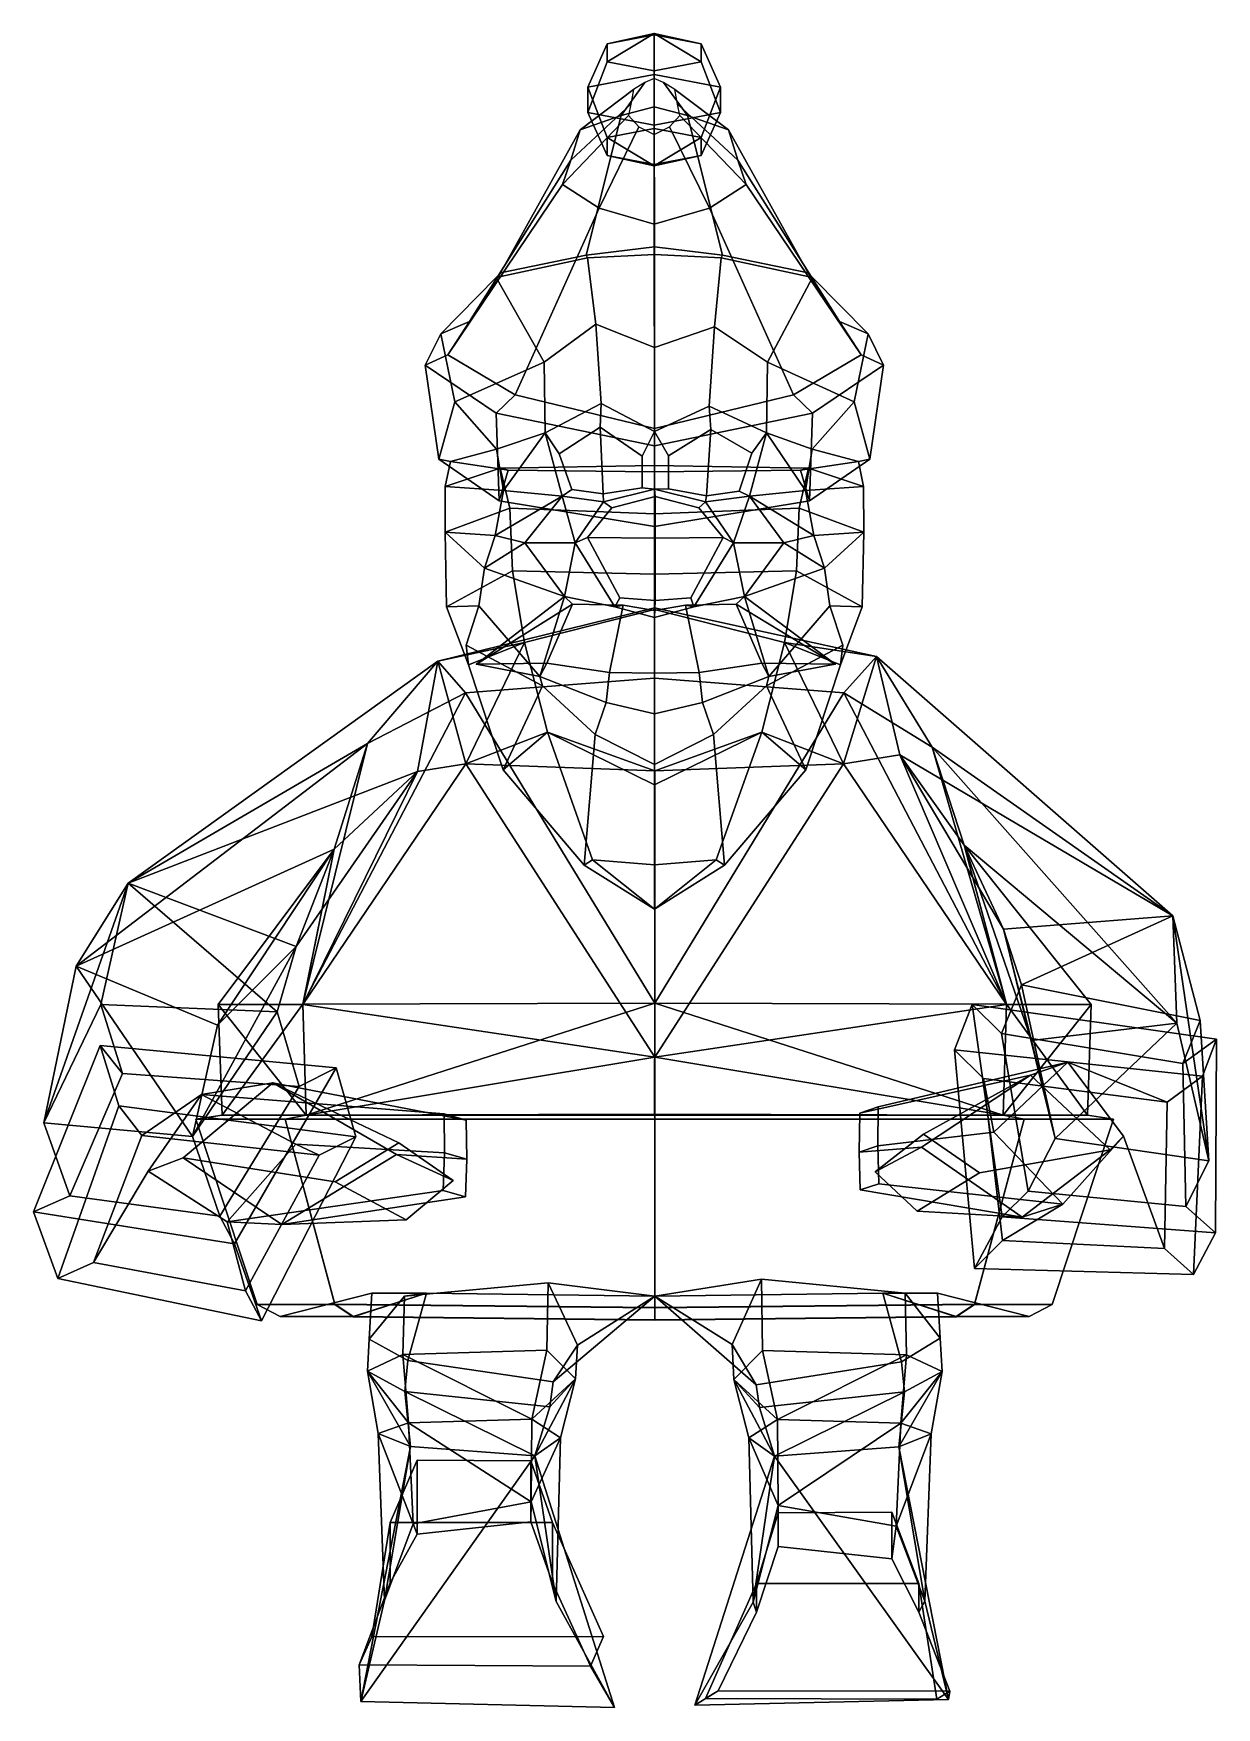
# Model space of a CAD drawing. Extents: x -181 to 162, y -155 to 330.
import ezdxf

# ---------------------------------------------------------------- set-up
doc = ezdxf.new("R2010")
doc.units = 0

msp = doc.modelspace()

# ---------------------------------------------------------------- linework, layer by layer
for p in [(-52.850113, 147.126434, 127.206177), (51.156456, 147.126434, 127.206177)]:
    msp.add_point(p)
for points in [[(-20.56629, 307.170929, 12.728851), (-14.929282, 321.829926, 14.875879), (-14.929279, 327.028198, 0.881704), (-20.566286, 314.52243, -7.061976)], [(-14.929279, 327.028198, 0.881704), (-1.320387, 329.62735, -6.115438), (-1.320385, 318.198181, -16.957359), (-20.566286, 314.52243, -7.061976)], [(-1.320393, 319.230774, 21.872969), (-1.32039, 330.055054, 9.968637), (-14.929282, 321.829926, 14.875879)], [(-14.929282, 321.829926, 14.875879), (-1.32039, 330.055054, 9.968637), (-14.929279, 327.028198, 0.881704)], [(-1.32039, 330.055054, 9.968637), (-1.320387, 329.62735, -6.115438), (-14.929279, 327.028198, 0.881704)], [(-1.320393, 319.230774, 21.872969), (12.288531, 321.829895, 14.875883), (-1.32039, 330.055054, 9.968637)], [(-1.32039, 330.055054, 9.968637), (12.288534, 327.028198, 0.881708), (-1.320387, 329.62735, -6.115438)], [(12.288531, 321.829895, 14.875883), (12.288534, 327.028198, 0.881708), (-1.32039, 330.055054, 9.968637)], [(12.288534, 327.028198, 0.881708), (17.925507, 314.52243, -7.061972), (-1.320385, 318.198181, -16.957359), (-1.320387, 329.62735, -6.115438)], [(17.925503, 307.170898, 12.728856), (17.925507, 314.52243, -7.061972), (12.288534, 327.028198, 0.881708), (12.288531, 321.829895, 14.875883)], [(-1.320394, 303.495178, 22.62421), (-1.320393, 319.230774, 21.872969), (-14.929282, 321.829926, 14.875879), (-20.56629, 307.170929, 12.728851)], [(-1.320394, 303.495178, 22.62421), (17.925503, 307.170898, 12.728856), (12.288531, 321.829895, 14.875883), (-1.320393, 319.230774, 21.872969)], [(-4.025801, 315.798248, 14.474586), (-7.366301, 313.772827, 13.709787), (-22.835413, 302.064972, 66.389648), (-10.905054, 306.310852, 71.157677)], [(-14.929277, 299.863403, -9.208948), (-20.566286, 314.52243, -7.061976), (-1.320385, 318.198181, -16.957359), (-1.320385, 302.462585, -16.206091)], [(-1.330379, 316.980286, 14.920923), (-4.025801, 315.798248, 14.474586), (-10.905054, 306.310852, 71.157677), (-1.278547, 308.788757, 73.940292)], [(-1.330379, 316.980286, 14.920923), (-1.278547, 308.788757, 73.940292), (8.34796, 306.310852, 71.157677), (1.365043, 315.798248, 14.474586)], [(12.288534, 299.863403, -9.208944), (-1.320385, 302.462585, -16.206091), (-1.320385, 318.198181, -16.957359), (17.925507, 314.52243, -7.061972)], [(1.365043, 315.798248, 14.474586), (8.34796, 306.310852, 71.157677), (20.278318, 302.064941, 66.389648), (4.705544, 313.772827, 13.709789)], [(-7.366301, 313.772827, 13.709787), (-8.116317, 309.601135, 12.13458), (-25.51404, 293.319794, 56.569103), (-22.835413, 302.064972, 66.389648)], [(-20.56629, 307.170929, 12.728851), (-20.566286, 314.52243, -7.061976), (-14.929277, 299.863403, -9.208948), (-14.92928, 294.665131, 4.785227)], [(4.705544, 313.772827, 13.709789), (20.278318, 302.064941, 66.389648), (22.956944, 293.319794, 56.569107), (5.455558, 309.601135, 12.134582)], [(17.925503, 307.170898, 12.728856), (12.288531, 294.665131, 4.785231), (12.288534, 299.863403, -9.208944), (17.925507, 314.52243, -7.061972)], [(-45.89912, 260.607666, 108.138344), (-21.038815, 265.791077, 120.027328), (-10.905054, 306.310852, 71.157677), (-22.835413, 302.064972, 66.389648)], [(-8.116317, 309.601135, 12.13458), (-8.802977, 306.236084, 10.863951), (-27.966398, 286.265564, 48.647434), (-25.51404, 293.319794, 56.569103)], [(-8.802977, 306.236084, 10.863951), (-5.802032, 302.946655, 9.621902), (-17.248737, 279.369873, 40.903831), (-27.966398, 286.265564, 48.647434)], [(-1.250551, 268.190826, 127.064461), (-1.278547, 308.788757, 73.940292), (-10.905054, 306.310852, 71.157677), (-21.038815, 265.791077, 120.027328)], [(-1.320394, 303.495178, 22.62421), (-20.56629, 307.170929, 12.728851), (-14.92928, 294.665131, 4.785227), (-1.320391, 292.065979, 11.782316)], [(-1.320394, 303.495178, 22.62421), (-1.320391, 292.065979, 11.782316), (12.288531, 294.665131, 4.785231), (17.925503, 307.170898, 12.728856)], [(-1.250551, 268.190826, 127.064461), (18.537708, 265.791077, 120.027328), (8.34796, 306.310852, 71.157677), (-1.278547, 308.788757, 73.940292)], [(6.14222, 306.236084, 10.863953), (25.409306, 286.265564, 48.647438), (14.691637, 279.369873, 40.903831), (3.141272, 302.946655, 9.621903)], [(5.455558, 309.601135, 12.134582), (22.956944, 293.319794, 56.569107), (25.409306, 286.265564, 48.647438), (6.14222, 306.236084, 10.863953)], [(43.398022, 260.607666, 108.138344), (20.278318, 302.064941, 66.389648), (8.34796, 306.310852, 71.157677), (18.537708, 265.791077, 120.027328)], [(-54.939651, 246.485809, 83.668411), (-45.89912, 260.607666, 108.138344), (-22.835413, 302.064972, 66.389648), (-25.51404, 293.319794, 56.569103)], [(-5.802032, 302.946655, 9.621902), (-1.330381, 300.730591, 8.785117), (-1.278551, 274.724335, 35.687019), (-17.248737, 279.369873, 40.903831)], [(-1.320397, 291.638245, -4.301705), (-14.929277, 299.863403, -9.208948), (-1.320385, 302.462585, -16.206091)], [(3.141272, 302.946655, 9.621903), (14.691637, 279.369873, 40.903831), (-1.278551, 274.724335, 35.687019), (-1.330381, 300.730591, 8.785117)], [(-1.320397, 291.638245, -4.301705), (-1.320385, 302.462585, -16.206091), (12.288534, 299.863403, -9.208944)], [(52.438553, 246.485809, 83.668411), (22.956944, 293.319794, 56.569107), (20.278318, 302.064941, 66.389648), (43.398022, 260.607666, 108.138344)], [(-14.92928, 294.665131, 4.785227), (-14.929277, 299.863403, -9.208948), (-1.320397, 291.638245, -4.301705)], [(12.288531, 294.665131, 4.785231), (-1.320397, 291.638245, -4.301705), (12.288534, 299.863403, -9.208944)], [(-61.209591, 236.86676, 62.549759), (-54.939651, 246.485809, 83.668411), (-25.51404, 293.319794, 56.569103), (-27.966398, 286.265564, 48.647434)], [(-1.320391, 292.065979, 11.782316), (-14.92928, 294.665131, 4.785227), (-1.320397, 291.638245, -4.301705)], [(-1.320391, 292.065979, 11.782316), (-1.320397, 291.638245, -4.301705), (12.288531, 294.665131, 4.785231)], [(58.708492, 236.86676, 62.549763), (25.409306, 286.265564, 48.647438), (22.956944, 293.319794, 56.569107), (52.438553, 246.485809, 83.668411)], [(-41.621677, 225.218628, 44.345844), (-61.209591, 236.86676, 62.549759), (-27.966398, 286.265564, 48.647434), (-17.248737, 279.369873, 40.903831)], [(39.120571, 225.218628, 44.345844), (14.691637, 279.369873, 40.903831), (25.409306, 286.265564, 48.647438), (58.708492, 236.86676, 62.549763)], [(-1.250553, 215.519897, 27.417252), (-41.621677, 225.218628, 44.345844), (-17.248737, 279.369873, 40.903831), (-1.278551, 274.724335, 35.687019)], [(-1.250553, 215.519897, 27.417252), (-1.278551, 274.724335, 35.687019), (14.691637, 279.369873, 40.903831), (39.120571, 225.218628, 44.345844)], [(-1.250551, 265.994781, 131.448837), (-1.250551, 268.190826, 127.064461), (-21.038815, 265.791077, 120.027328), (-20.65015, 264.998932, 125.368759)], [(-1.250551, 265.994781, 131.448837), (18.149044, 264.998932, 125.368759), (18.537708, 265.791077, 120.027328), (-1.250551, 268.190826, 127.064461)], [(-20.65015, 264.998932, 125.368759), (-21.038815, 265.791077, 120.027328), (-45.89912, 260.607666, 108.138344), (-47.141472, 259.328461, 113.316048)], [(-18.293324, 245.754211, 135.371552), (-20.65015, 264.998932, 125.368759), (-47.141472, 259.328461, 113.316048), (-33.234058, 234.723785, 127.01368)], [(-1.250553, 238.942963, 141.760681), (-1.250551, 265.994781, 131.448837), (-20.65015, 264.998932, 125.368759), (-18.293324, 245.754211, 135.371552)], [(-1.250553, 238.942963, 141.760681), (16.195942, 245.00177, 135.664551), (18.149044, 264.998932, 125.368759), (-1.250551, 265.994781, 131.448837)], [(16.195942, 245.00177, 135.664551), (31.604994, 234.723785, 127.013687), (44.640373, 259.328461, 113.316048), (18.149044, 264.998932, 125.368759)], [(18.149044, 264.998932, 125.368759), (44.640373, 259.328461, 113.316048), (43.398022, 260.607666, 108.138344), (18.537708, 265.791077, 120.027328)], [(-47.141472, 259.328461, 113.316048), (-45.89912, 260.607666, 108.138344), (-54.939651, 246.485809, 83.668411), (-63.238331, 242.987244, 86.158737)], [(-33.234058, 234.723785, 127.01368), (-47.141472, 259.328461, 113.316048), (-63.238331, 242.987244, 86.158737), (-59.191265, 223.213318, 111.03949)], [(31.604994, 234.723785, 127.013687), (56.69017, 223.213318, 111.03949), (60.737228, 242.987244, 86.158745), (44.640373, 259.328461, 113.316048)], [(44.640373, 259.328461, 113.316048), (60.737228, 242.987244, 86.158745), (52.438553, 246.485809, 83.668411), (43.398022, 260.607666, 108.138344)], [(-63.238331, 242.987244, 86.158737), (-54.939651, 246.485809, 83.668411), (-61.209591, 236.86676, 62.549759), (-67.764023, 233.825226, 61.954781)], [(-59.191265, 223.213318, 111.03949), (-63.238331, 242.987244, 86.158737), (-67.764023, 233.825226, 61.954781), (-63.764683, 206.577271, 77.037567)], [(-18.293324, 245.754211, 135.371552), (-33.234058, 234.723785, 127.01368), (-32.941349, 214.210144, 128.595444), (-16.724634, 222.766052, 140.29245)], [(-1.250553, 238.942963, 141.760681), (-18.293324, 245.754211, 135.371552), (-16.724634, 222.766052, 140.29245), (-1.250553, 214.615265, 142.511642)], [(-1.250553, 238.942963, 141.760681), (-1.250553, 214.615265, 142.511642), (14.627248, 221.970581, 140.315842), (16.195942, 245.00177, 135.664551)], [(16.195942, 245.00177, 135.664551), (14.627248, 221.970581, 140.315842), (31.312281, 214.210144, 128.595444), (31.604994, 234.723785, 127.013687)], [(60.737228, 242.987244, 86.158745), (65.262917, 233.825226, 61.954784), (58.708492, 236.86676, 62.549763), (52.438553, 246.485809, 83.668411)], [(56.69017, 223.213318, 111.03949), (61.26358, 206.57724, 77.037567), (65.262917, 233.825226, 61.954784), (60.737228, 242.987244, 86.158745)], [(-67.764023, 233.825226, 61.954781), (-61.209591, 236.86676, 62.549759), (-41.621677, 225.218628, 44.345844), (-47.150394, 219.98349, 42.297203)], [(-63.764683, 206.577271, 77.037567), (-67.764023, 233.825226, 61.954781), (-47.150394, 219.98349, 42.297203), (-46.25507, 194.535706, 53.661755)], [(-47.025726, 209.500549, 112.240616), (-32.941349, 214.210144, 128.595444), (-33.234058, 234.723785, 127.01368), (-59.191265, 223.213318, 111.03949)], [(44.524624, 209.500549, 112.240616), (56.69017, 223.213318, 111.03949), (31.604994, 234.723785, 127.013687), (31.312281, 214.210144, 128.595444)], [(65.262917, 233.825226, 61.954784), (44.649292, 219.983459, 42.297203), (39.120571, 225.218628, 44.345844), (58.708492, 236.86676, 62.549763)], [(61.26358, 206.57724, 77.037567), (43.753963, 194.535675, 53.661755), (44.649292, 219.983459, 42.297203), (65.262917, 233.825226, 61.954784)], [(-47.150394, 219.98349, 42.297203), (-41.621677, 225.218628, 44.345844), (-1.250553, 215.519897, 27.417252), (-1.250553, 210.498871, 24.487576)], [(44.649292, 219.983459, 42.297203), (-1.250553, 210.498871, 24.487576), (-1.250553, 215.519897, 27.417252), (39.120571, 225.218628, 44.345844)], [(-59.191265, 223.213318, 111.03949), (-63.764683, 206.577271, 77.037567), (-60.459141, 205.944092, 75.873535), (-47.025726, 209.500549, 112.240616)], [(-46.25507, 194.535706, 53.661755), (-47.150394, 219.98349, 42.297203), (-1.250553, 210.498871, 24.487576), (-1.250555, 187.095703, 35.344921)], [(-16.983482, 215.921509, 138.946457), (-16.724634, 222.766052, 140.29245), (-32.941349, 214.210144, 128.595444), (-28.920614, 208.100006, 128.689499)], [(-16.983482, 215.921509, 138.946457), (-4.835608, 207.473419, 140.113937), (-1.250553, 214.615265, 142.511642), (-16.724634, 222.766052, 140.29245)], [(43.753963, 194.535675, 53.661755), (-1.250555, 187.095703, 35.344921), (-1.250553, 210.498871, 24.487576), (44.649292, 219.983459, 42.297203)], [(15.13412, 215.238312, 138.707825), (14.627248, 221.970581, 140.315842), (-1.250553, 214.615265, 142.511642), (2.787639, 207.582703, 140.300476)], [(15.13412, 215.238312, 138.707825), (27.053465, 208.355713, 126.196228), (31.312281, 214.210144, 128.595444), (14.627248, 221.970581, 140.315842)], [(56.69017, 223.213318, 111.03949), (44.524624, 209.500549, 112.240616), (57.958046, 205.944092, 75.873535), (61.26358, 206.57724, 77.037567)], [(-45.052975, 197.518738, 112.090202), (-32.941349, 214.210144, 128.595444), (-47.025726, 209.500549, 112.240616)], [(-28.011084, 195.875092, 131.923401), (-32.941349, 214.210144, 128.595444), (-45.052975, 197.518738, 112.090202)], [(-25.173613, 197.767639, 131.023834), (-28.920614, 208.100006, 128.689499), (-32.941349, 214.210144, 128.595444), (-28.011084, 195.875092, 131.923401)], [(-16.084126, 196.557007, 136.057571), (-16.983482, 215.921509, 138.946457), (-28.920614, 208.100006, 128.689499), (-25.173613, 197.767639, 131.023834)], [(-4.835608, 207.473419, 140.113937), (-16.983482, 215.921509, 138.946457), (-16.084126, 196.557007, 136.057571), (-4.835608, 198.32373, 140.460129)], [(-4.835608, 198.32373, 140.460129), (-1.250553, 197.902069, 143.646286), (-1.250553, 214.615265, 142.511642), (-4.835608, 207.473419, 140.113937)], [(2.787639, 198.0354, 140.823318), (2.787639, 207.582703, 140.300476), (-1.250553, 214.615265, 142.511642), (-1.250553, 197.902069, 143.646286)], [(2.787639, 207.582703, 140.300476), (2.787639, 198.0354, 140.823318), (13.817106, 195.979858, 135.394928), (15.13412, 215.238312, 138.707825)], [(13.817106, 195.979858, 135.394928), (23.379431, 197.316956, 129.171814), (27.053465, 208.355713, 126.196228), (15.13412, 215.238312, 138.707825)], [(23.379431, 197.316956, 129.171814), (26.382015, 195.875092, 131.923401), (31.312281, 214.210144, 128.595444), (27.053465, 208.355713, 126.196228)], [(26.382015, 195.875092, 131.923401), (42.551868, 197.518738, 112.090202), (31.312281, 214.210144, 128.595444)], [(42.551868, 197.518738, 112.090202), (44.524624, 209.500549, 112.240616), (31.312281, 214.210144, 128.595444)], [(-47.025726, 209.500549, 112.240616), (-60.459141, 205.944092, 75.873535), (-61.963551, 198.675842, 75.905655), (-45.052975, 197.518738, 112.090202)], [(44.524624, 209.500549, 112.240616), (42.551868, 197.518738, 112.090202), (59.462448, 198.675842, 75.905655), (57.958046, 205.944092, 75.873535)], [(-63.764683, 206.577271, 77.037567), (-46.25507, 194.535706, 53.661755), (-43.668938, 203.369995, 49.952438), (-60.459141, 205.944092, 75.873535)], [(-61.985332, 185.382782, 77.36248), (-61.963551, 198.675842, 75.905655), (-45.9813, 203.972839, 46.360733), (-43.236523, 192.373993, 44.241894)], [(-61.963551, 198.675842, 75.905655), (-60.459141, 205.944092, 75.873535), (-43.668938, 203.369995, 49.952438), (-45.9813, 203.972839, 46.360733)], [(-45.9813, 203.972839, 46.360733), (-43.668938, 203.369995, 49.952438), (-1.250554, 202.944031, 33.033607), (-1.250553, 204.720276, 31.301441)], [(-43.236523, 192.373993, 44.241894), (-45.9813, 203.972839, 46.360733), (-1.250553, 204.720276, 31.301441), (-1.250553, 190.785156, 32.002529)], [(43.480194, 203.972839, 46.360733), (-1.250553, 204.720276, 31.301441), (-1.250554, 202.944031, 33.033607), (41.167839, 203.369995, 49.952438)], [(40.73542, 192.373993, 44.241894), (-1.250553, 190.785156, 32.002529), (-1.250553, 204.720276, 31.301441), (43.480194, 203.972839, 46.360733)], [(59.484234, 185.382782, 77.36248), (40.73542, 192.373993, 44.241894), (43.480194, 203.972839, 46.360733), (59.462448, 198.675842, 75.905655)], [(61.26358, 206.57724, 77.037567), (57.958046, 205.944092, 75.873535), (41.167839, 203.369995, 49.952438), (43.753963, 194.535675, 53.661755)], [(59.462448, 198.675842, 75.905655), (43.480194, 203.972839, 46.360733), (41.167839, 203.369995, 49.952438), (57.958046, 205.944092, 75.873535)], [(-46.25507, 194.535706, 53.661755), (-1.250555, 187.095703, 35.344921), (-1.250554, 202.944031, 33.033607), (-43.668938, 203.369995, 49.952438)], [(43.753963, 194.535675, 53.661755), (41.167839, 203.369995, 49.952438), (-1.250554, 202.944031, 33.033607), (-1.250555, 187.095703, 35.344921)], [(-45.052975, 197.518738, 112.090202), (-61.963551, 198.675842, 75.905655), (-61.985332, 185.382782, 77.36248), (-47.494743, 184.447296, 111.22554)], [(-47.494743, 184.447296, 111.22554), (-28.011084, 195.875092, 131.923401), (-45.052975, 197.518738, 112.090202)], [(-38.840767, 182.366577, 134.367569), (-28.011084, 195.875092, 131.923401), (-47.494743, 184.447296, 111.22554)], [(-38.840767, 182.366577, 134.367569), (-24.209009, 182.35437, 137.405853), (-28.011084, 195.875092, 131.923401)], [(-16.084126, 196.557007, 136.057571), (-25.173613, 197.767639, 131.023834), (-28.011084, 195.875092, 131.923401), (-16.051233, 194.253571, 138.130981)], [(-24.209009, 182.35437, 137.405853), (-16.051233, 194.253571, 138.130981), (-28.011084, 195.875092, 131.923401)], [(-20.691374, 183.879211, 154.97171), (-13.615046, 192.496094, 154.242783), (-16.051233, 194.253571, 138.130981), (-24.209009, 182.35437, 137.405853)], [(-0.992171, 183.709259, 161.421249), (-0.992171, 195.733643, 157.941193), (-13.615046, 192.496094, 154.242783), (-20.691374, 183.879211, 154.97171)], [(-16.084126, 196.557007, 136.057571), (-16.051233, 194.253571, 138.130981), (-1.250553, 197.902069, 143.646286), (-4.835608, 198.32373, 140.460129)], [(-0.992171, 195.733643, 157.941193), (-1.250553, 197.902069, 143.646286), (-16.051233, 194.253571, 138.130981), (-13.615046, 192.496094, 154.242783)], [(13.817106, 195.979858, 135.394928), (2.787639, 198.0354, 140.823318), (-1.250553, 197.902069, 143.646286), (13.550125, 194.253571, 138.130981)], [(-0.992171, 195.733643, 157.941193), (11.630701, 192.496094, 154.242783), (13.550125, 194.253571, 138.130981), (-1.250553, 197.902069, 143.646286)], [(-0.992171, 183.709259, 161.421249), (18.707029, 183.879211, 154.97171), (11.630701, 192.496094, 154.242783), (-0.992171, 195.733643, 157.941193)], [(18.707029, 183.879211, 154.97171), (21.707903, 182.35437, 137.405853), (13.550125, 194.253571, 138.130981), (11.630701, 192.496094, 154.242783)], [(13.817106, 195.979858, 135.394928), (13.550125, 194.253571, 138.130981), (26.382015, 195.875092, 131.923401), (23.379431, 197.316956, 129.171814)], [(21.707903, 182.35437, 137.405853), (26.382015, 195.875092, 131.923401), (13.550125, 194.253571, 138.130981)], [(36.339664, 182.366577, 134.367569), (26.382015, 195.875092, 131.923401), (21.707903, 182.35437, 137.405853)], [(44.993645, 184.447296, 111.22554), (42.551868, 197.518738, 112.090202), (26.382015, 195.875092, 131.923401)], [(36.339664, 182.366577, 134.367569), (44.993645, 184.447296, 111.22554), (26.382015, 195.875092, 131.923401)], [(42.551868, 197.518738, 112.090202), (44.993645, 184.447296, 111.22554), (59.484234, 185.382782, 77.36248), (59.462448, 198.675842, 75.905655)], [(-61.548977, 163.786316, 77.548767), (-61.985332, 185.382782, 77.36248), (-43.236523, 192.373993, 44.241894), (-42.443806, 174.254456, 46.168362)], [(-42.443806, 174.254456, 46.168362), (-43.236523, 192.373993, 44.241894), (-1.250553, 190.785156, 32.002529), (-1.250553, 173.209473, 35.481251)], [(39.942703, 174.254456, 46.168365), (-1.250553, 173.209473, 35.481251), (-1.250553, 190.785156, 32.002529), (40.73542, 192.373993, 44.241894)], [(59.047882, 163.786316, 77.548767), (39.942703, 174.254456, 46.168365), (40.73542, 192.373993, 44.241894), (59.484234, 185.382782, 77.36248)], [(-47.494743, 184.447296, 111.22554), (-61.985332, 185.382782, 77.36248), (-50.560818, 174.968384, 110.150711)], [(-52.166561, 164.044983, 109.733643), (-50.560818, 174.968384, 110.150711), (-61.985332, 185.382782, 77.36248), (-61.548977, 163.786316, 77.548767)], [(44.993645, 184.447296, 111.22554), (48.059719, 174.968384, 110.150711), (59.484234, 185.382782, 77.36248)], [(49.665462, 164.044983, 109.733643), (59.047882, 163.786316, 77.548767), (59.484234, 185.382782, 77.36248), (48.059719, 174.968384, 110.150711)], [(-50.560818, 174.968384, 110.150711), (-38.840767, 182.366577, 134.367569), (-47.494743, 184.447296, 111.22554)], [(-27.344149, 166.746582, 130.393188), (-38.840767, 182.366577, 134.367569), (-50.560818, 174.968384, 110.150711)], [(-27.344149, 166.746582, 130.393188), (-24.209009, 182.35437, 137.405853), (-38.840767, 182.366577, 134.367569)], [(-12.717013, 163.808472, 136.144775), (-24.209009, 182.35437, 137.405853), (-27.344149, 166.746582, 130.393188)], [(-11.267045, 166.421082, 149.176208), (-20.691374, 183.879211, 154.97171), (-24.209009, 182.35437, 137.405853), (-12.717013, 163.808472, 136.144775)], [(-0.992171, 165.615417, 154.370056), (-0.992171, 183.709259, 161.421249), (-20.691374, 183.879211, 154.97171), (-11.267045, 166.421082, 149.176208)], [(-0.992171, 165.615417, 154.370056), (9.282704, 166.421082, 149.176208), (18.707029, 183.879211, 154.97171), (-0.992171, 183.709259, 161.421249)], [(9.282704, 166.421082, 149.176208), (10.215908, 163.808472, 136.144775), (21.707903, 182.35437, 137.405853), (18.707029, 183.879211, 154.97171)], [(10.215908, 163.808472, 136.144775), (24.843042, 166.746582, 130.393188), (21.707903, 182.35437, 137.405853)], [(24.843042, 166.746582, 130.393188), (36.339664, 182.366577, 134.367569), (21.707903, 182.35437, 137.405853)], [(24.843042, 166.746582, 130.393188), (48.059719, 174.968384, 110.150711), (36.339664, 182.366577, 134.367569)], [(48.059719, 174.968384, 110.150711), (44.993645, 184.447296, 111.22554), (36.339664, 182.366577, 134.367569)], [(-52.166561, 164.044983, 109.733643), (-34.452156, 143.610779, 135.449493), (-27.344149, 166.746582, 130.393188), (-50.560818, 174.968384, 110.150711)], [(49.665462, 164.044983, 109.733643), (48.059719, 174.968384, 110.150711), (24.843042, 166.746582, 130.393188), (31.95105, 143.610779, 135.449493)], [(-55.220436, 146.975433, 80.746689), (-61.548977, 163.786316, 77.548767), (-42.443806, 174.254456, 46.168362), (-38.964668, 153.382141, 46.303101)], [(-38.964668, 153.382141, 46.303101), (-42.443806, 174.254456, 46.168362), (-1.250553, 173.209473, 35.481251), (-1.228615, 163.0047, 20.683411)], [(36.519398, 153.382141, 46.303101), (-1.228615, 163.0047, 20.683411), (-1.250553, 173.209473, 35.481251), (39.942703, 174.254456, 46.168365)], [(52.719334, 146.975433, 80.746696), (36.519398, 153.382141, 46.303101), (39.942703, 174.254456, 46.168365), (59.047882, 163.786316, 77.548767)], [(-24.977959, 164.565247, 144.295212), (-27.344149, 166.746582, 130.393188), (-52.850113, 147.126434, 127.206177)], [(-52.850113, 147.126434, 127.206177), (-27.344149, 166.746582, 130.393188), (-34.452156, 143.610779, 135.449493)], [(-24.977959, 164.565247, 144.295212), (-10.280587, 164.296997, 144.397858), (-12.717013, 163.808472, 136.144775), (-27.344149, 166.746582, 130.393188)], [(-0.992171, 165.615417, 154.370056), (-11.267045, 166.421082, 149.176208), (-12.717013, 163.808472, 136.144775), (-1.250553, 160.702728, 141.90361)], [(-0.992171, 165.615417, 154.370056), (-1.250553, 160.702728, 141.90361), (10.215908, 163.808472, 136.144775), (9.282704, 166.421082, 149.176208)], [(22.476852, 164.565247, 144.295212), (24.843042, 166.746582, 130.393188), (10.215908, 163.808472, 136.144775), (7.779482, 164.296997, 144.397858)], [(22.476852, 164.565247, 144.295212), (51.156456, 147.126434, 127.206177), (24.843042, 166.746582, 130.393188)], [(51.156456, 147.126434, 127.206177), (31.95105, 143.610779, 135.449493), (24.843042, 166.746582, 130.393188)], [(-1.204485, 163.485352, 10.723307), (-1.207897, 143.066589, -41.478878), (-56.103218, 138.847656, -30.87792), (-64.092567, 148.037048, 7.261427)], [(-1.204485, 163.485352, 10.723307), (-64.092567, 148.037048, 7.261427), (-38.964668, 153.382141, 46.303101), (-1.228615, 163.0047, 20.683411)], [(-55.220436, 146.975433, 80.746689), (-55.889786, 152.63092, 112.28582), (-52.166561, 164.044983, 109.733643), (-61.548977, 163.786316, 77.548767)], [(-52.166561, 164.044983, 109.733643), (-55.889786, 152.63092, 112.28582), (-33.768986, 140.884766, 126.276161), (-34.452156, 143.610779, 135.449493)], [(-32.455158, 147.411438, 145.75676), (-24.977959, 164.565247, 144.295212), (-52.850113, 147.126434, 127.206177)], [(-10.280587, 164.296997, 144.397858), (-24.977959, 164.565247, 144.295212), (-32.455158, 147.411438, 145.75676), (-14.24154, 144.751099, 154.292068)], [(-14.24154, 144.751099, 154.292068), (-1.250553, 144.510681, 154.963669), (-1.250553, 162.735291, 147.065292), (-10.280587, 164.296997, 144.397858)], [(-1.250553, 162.735291, 147.065292), (-1.250553, 160.702728, 141.90361), (-12.717013, 163.808472, 136.144775), (-10.280587, 164.296997, 144.397858)], [(11.740434, 144.751099, 154.292068), (7.779482, 164.296997, 144.397858), (-1.250553, 162.735291, 147.065292), (-1.250553, 144.510681, 154.963669)], [(-1.250553, 162.735291, 147.065292), (7.779482, 164.296997, 144.397858), (10.215908, 163.808472, 136.144775), (-1.250553, 160.702728, 141.90361)], [(-1.228615, 163.0047, 20.683411), (36.519398, 153.382141, 46.303101), (63.171917, 149.405884, 7.051992), (-1.204485, 163.485352, 10.723307)], [(-1.204485, 163.485352, 10.723307), (63.171917, 149.405884, 7.051992), (53.713791, 138.847656, -30.877922), (-1.207897, 143.066589, -41.478878)], [(7.779482, 164.296997, 144.397858), (11.740434, 144.751099, 154.292068), (29.954054, 147.411438, 145.75676), (22.476852, 164.565247, 144.295212)], [(29.954054, 147.411438, 145.75676), (51.156456, 147.126434, 127.206177), (22.476852, 164.565247, 144.295212)], [(49.665462, 164.044983, 109.733643), (31.95105, 143.610779, 135.449493), (31.267879, 140.884766, 126.276161), (53.388691, 152.63092, 112.28582)], [(52.719334, 146.975433, 80.746696), (59.047882, 163.786316, 77.548767), (49.665462, 164.044983, 109.733643), (53.388691, 152.63092, 112.28582)], [(-64.092567, 148.037048, 7.261427), (-55.965126, 118.262909, 64.504974), (-38.964668, 153.382141, 46.303101)], [(-55.965126, 118.262909, 64.504974), (-32.305893, 127.371033, 78.265877), (-38.964668, 153.382141, 46.303101)], [(-33.768986, 140.884766, 126.276161), (-55.889786, 152.63092, 112.28582), (-55.220436, 146.975433, 80.746689), (-45.142368, 116.500549, 95.102028)], [(-45.142368, 116.500549, 95.102028), (-55.220436, 146.975433, 80.746689), (-38.964668, 153.382141, 46.303101), (-32.305893, 127.371033, 78.265877)], [(42.641266, 116.500549, 95.102028), (29.881565, 127.371033, 78.265877), (36.519398, 153.382141, 46.303101), (52.719334, 146.975433, 80.746696)], [(53.584675, 118.262909, 64.504974), (36.519398, 153.382141, 46.303101), (29.881565, 127.371033, 78.265877)], [(31.267879, 140.884766, 126.276161), (42.641266, 116.500549, 95.102028), (52.719334, 146.975433, 80.746696), (53.388691, 152.63092, 112.28582)], [(63.171917, 149.405884, 7.051992), (36.519398, 153.382141, 46.303101), (53.584675, 118.262909, 64.504974)], [(-69.999329, 115.980896, 45.014545), (-64.092567, 148.037048, 7.261427), (-153.966415, 83.607208, 40.880039)], [(-84.496521, 124.127472, -28.254301), (-153.966415, 83.607208, 40.880039), (-64.092567, 148.037048, 7.261427)], [(-84.496521, 124.127472, -28.254301), (-64.092567, 148.037048, 7.261427), (-56.103218, 138.847656, -30.87792)], [(-69.999329, 115.980896, 45.014545), (-55.965126, 118.262909, 64.504974), (-64.092567, 148.037048, 7.261427)], [(-34.452156, 143.610779, 135.449493), (-32.455158, 147.411438, 145.75676), (-52.850113, 147.126434, 127.206177)], [(-14.24154, 144.751099, 154.292068), (-32.455158, 147.411438, 145.75676), (-34.452156, 143.610779, 135.449493), (-15.243167, 136.005585, 143.894501)], [(11.740434, 144.751099, 154.292068), (12.742061, 136.005585, 143.894501), (31.95105, 143.610779, 135.449493), (29.954054, 147.411438, 145.75676)], [(31.95105, 143.610779, 135.449493), (51.156456, 147.126434, 127.206177), (29.954054, 147.411438, 145.75676)], [(69.951256, 120.886017, 48.28759), (63.171917, 149.405884, 7.051992), (53.584675, 118.262909, 64.504974)], [(79.35257, 123.045349, -28.606417), (53.713791, 138.847656, -30.877922), (63.171917, 149.405884, 7.051992)], [(69.951256, 120.886017, 48.28759), (149.201996, 74.160461, 28.870632), (63.171917, 149.405884, 7.051992)], [(79.35257, 123.045349, -28.606417), (63.171917, 149.405884, 7.051992), (149.201996, 74.160461, 28.870632)], [(-1.173771, 48.84494, -99.243134), (-56.103218, 138.847656, -30.87792), (-1.207897, 143.066589, -41.478878)], [(-21.610586, 88.807663, 125.390099), (-18.425463, 126.756104, 145.440689), (-33.768986, 140.884766, 126.276161), (-45.142368, 116.500549, 95.102028)], [(-18.425463, 126.756104, 145.440689), (-15.243167, 136.005585, 143.894501), (-34.452156, 143.610779, 135.449493), (-33.768986, 140.884766, 126.276161)], [(-1.250553, 144.510681, 154.963669), (-14.24154, 144.751099, 154.292068), (-15.243167, 136.005585, 143.894501), (-1.250553, 132.745087, 149.196091)], [(-1.250553, 144.510681, 154.963669), (-1.250553, 132.745087, 149.196091), (12.742061, 136.005585, 143.894501), (11.740434, 144.751099, 154.292068)], [(-1.173771, 48.84494, -99.243134), (-1.207897, 143.066589, -41.478878), (53.713791, 138.847656, -30.877922)], [(15.924354, 126.756104, 145.440689), (31.267879, 140.884766, 126.276161), (31.95105, 143.610779, 135.449493), (12.742061, 136.005585, 143.894501)], [(19.109482, 88.807663, 125.390099), (42.641266, 116.500549, 95.102028), (31.267879, 140.884766, 126.276161), (15.924354, 126.756104, 145.440689)], [(-103.231987, 48.497192, -64.86644), (-56.103218, 138.847656, -30.87792), (-1.173771, 48.84494, -99.243134)], [(-103.231987, 48.497192, -64.86644), (-84.496521, 124.127472, -28.254301), (-56.103218, 138.847656, -30.87792)], [(-1.250553, 118.076172, 151.342743), (-1.250553, 132.745087, 149.196091), (-15.243167, 136.005585, 143.894501), (-18.425463, 126.756104, 145.440689)], [(-1.250553, 118.076172, 151.342743), (15.924354, 126.756104, 145.440689), (12.742061, 136.005585, 143.894501), (-1.250553, 132.745087, 149.196091)], [(100.884445, 48.497192, -64.86644), (-1.173771, 48.84494, -99.243134), (53.713791, 138.847656, -30.877922)], [(100.884445, 48.497192, -64.86644), (53.713791, 138.847656, -30.877922), (79.35257, 123.045349, -28.606417)], [(-1.173774, 116.20697, 73.468536), (-32.305893, 127.371033, 78.265877), (-55.965126, 118.262909, 64.504974)], [(-21.610586, 88.807663, 125.390099), (-45.142368, 116.500549, 95.102028), (-32.305893, 127.371033, 78.265877), (-19.191641, 90.365585, 109.544754)], [(-19.191641, 90.365585, 109.544754), (-32.305893, 127.371033, 78.265877), (-1.250553, 112.151337, 84.75177), (-1.250553, 88.967941, 105.166031)], [(-1.250553, 112.151337, 84.75177), (-32.305893, 127.371033, 78.265877), (-1.173774, 116.20697, 73.468536)], [(-1.250553, 76.132462, 127.945221), (-1.250553, 118.076172, 151.342743), (-18.425463, 126.756104, 145.440689), (-21.610586, 88.807663, 125.390099)], [(16.690536, 90.365585, 109.544754), (-1.250553, 88.967941, 105.166031), (-1.250553, 112.151337, 84.75177), (29.881565, 127.371033, 78.265877)], [(-1.250553, 112.151337, 84.75177), (-1.173774, 116.20697, 73.468536), (29.881565, 127.371033, 78.265877)], [(-1.250553, 76.132462, 127.945221), (19.109482, 88.807663, 125.390099), (15.924354, 126.756104, 145.440689), (-1.250553, 118.076172, 151.342743)], [(-1.173774, 116.20697, 73.468536), (53.584675, 118.262909, 64.504974), (29.881565, 127.371033, 78.265877)], [(19.109482, 88.807663, 125.390099), (16.690536, 90.365585, 109.544754), (29.881565, 127.371033, 78.265877), (42.641266, 116.500549, 95.102028)], [(-84.496521, 124.127472, -28.254301), (-169.06842, 59.558136, 8.329002), (-153.966415, 83.607208, 40.880039)], [(-94.16613, 93.506653, 2.491565), (-169.06842, 59.558136, 8.329002), (-84.496521, 124.127472, -28.254301)], [(-103.231987, 48.497192, -64.86644), (-94.16613, 93.506653, 2.491565), (-84.496521, 124.127472, -28.254301)], [(100.884445, 48.497192, -64.86644), (79.35257, 123.045349, -28.606417), (88.65889, 94.631042, 5.216938)], [(79.35257, 123.045349, -28.606417), (149.201996, 74.160461, 28.870632), (150.303345, 43.05394, -1.330393)], [(88.65889, 94.631042, 5.216938), (79.35257, 123.045349, -28.606417), (150.303345, 43.05394, -1.330393)], [(-1.173772, 33.19223, 118.717995), (-55.965126, 118.262909, 64.504974), (-103.231987, 48.446991, 89.586624)], [(-103.231987, 48.446991, 89.586624), (-55.965126, 118.262909, 64.504974), (-69.999329, 115.980896, 45.014545)], [(-1.173772, 33.19223, 118.717995), (-1.173774, 116.20697, 73.468536), (-55.965126, 118.262909, 64.504974)], [(-1.173772, 33.19223, 118.717995), (53.584675, 118.262909, 64.504974), (-1.173774, 116.20697, 73.468536)], [(-1.173772, 33.19223, 118.717995), (100.884438, 48.446991, 89.586624), (53.584675, 118.262909, 64.504974)], [(100.884438, 48.446991, 89.586624), (69.951256, 120.886017, 48.28759), (53.584675, 118.262909, 64.504974)], [(100.884438, 48.446991, 89.586624), (88.65889, 94.631042, 5.216938), (69.951256, 120.886017, 48.28759)], [(88.65889, 94.631042, 5.216938), (100.08252, 70.25174, 47.396397), (69.951256, 120.886017, 48.28759)], [(69.951256, 120.886017, 48.28759), (100.08252, 70.25174, 47.396397), (149.201996, 74.160461, 28.870632)], [(-69.999329, 115.980896, 45.014545), (-153.966415, 83.607208, 40.880039), (-105.184166, 65.281921, 46.292583)], [(-94.16613, 93.506653, 2.491565), (-69.999329, 115.980896, 45.014545), (-105.184166, 65.281921, 46.292583)], [(-103.231987, 48.446991, 89.586624), (-69.999329, 115.980896, 45.014545), (-94.16613, 93.506653, 2.491565)], [(-127.990753, 42.470581, 11.165936), (-169.06842, 59.558136, 8.329002), (-94.16613, 93.506653, 2.491565)], [(-127.990753, 42.470581, 11.165936), (-94.16613, 93.506653, 2.491565), (-105.184166, 65.281921, 46.292583)], [(-103.231987, 48.446991, 89.586624), (-94.16613, 93.506653, 2.491565), (-127.833923, 48.474899, 3.734844)], [(-127.833923, 48.474899, 3.734844), (-94.16613, 93.506653, 2.491565), (-103.231987, 48.497192, -64.86644)], [(100.884438, 48.446991, 89.586624), (125.486366, 48.474899, 3.734842), (88.65889, 94.631042, 5.216938)], [(125.486366, 48.474899, 3.734842), (100.884445, 48.497192, -64.86644), (88.65889, 94.631042, 5.216938)], [(108.155609, 37.961472, 12.905901), (100.08252, 70.25174, 47.396397), (88.65889, 94.631042, 5.216938)], [(108.155609, 37.961472, 12.905901), (88.65889, 94.631042, 5.216938), (150.303345, 43.05394, -1.330393)], [(-1.250553, 76.132462, 127.945221), (-21.610586, 88.807663, 125.390099), (-19.191641, 90.365585, 109.544754)], [(-1.250553, 76.132462, 127.945221), (-19.191641, 90.365585, 109.544754), (-1.250553, 88.967941, 105.166031)], [(-1.250553, 76.132462, 127.945221), (-1.250553, 88.967941, 105.166031), (16.690536, 90.365585, 109.544754)], [(-1.250553, 76.132462, 127.945221), (16.690536, 90.365585, 109.544754), (19.109482, 88.807663, 125.390099)], [(-178.447998, 14.112457, 57.688522), (-161.896393, 48.463745, 79.455299), (-153.966415, 83.607208, 40.880039)], [(-178.447998, 14.112457, 57.688522), (-153.966415, 83.607208, 40.880039), (-169.06842, 59.558136, 8.329002)], [(-110.737648, 46.332611, 65.258644), (-153.966415, 83.607208, 40.880039), (-161.896393, 48.463745, 79.455299)], [(-110.737648, 46.332611, 65.258644), (-105.184166, 65.281921, 46.292583), (-153.966415, 83.607208, 40.880039)], [(105.280251, 54.177612, 65.943123), (149.201996, 74.160461, 28.870632), (100.08252, 70.25174, 47.396397)], [(105.280251, 54.177612, 65.943123), (157.100906, 43.794342, 71.430435), (149.201996, 74.160461, 28.870632)], [(159.650497, 3.131592, 55.065815), (150.303345, 43.05394, -1.330393), (149.201996, 74.160461, 28.870632)], [(159.650497, 3.131592, 55.065815), (149.201996, 74.160461, 28.870632), (157.100906, 43.794342, 71.430435)], [(115.035957, 9.56427, 49.303024), (100.08252, 70.25174, 47.396397), (108.155609, 37.961472, 12.905901)], [(115.035957, 9.56427, 49.303024), (105.280251, 54.177612, 65.943123), (100.08252, 70.25174, 47.396397)], [(-135.27951, 10.126526, 44.063519), (-127.990753, 42.470581, 11.165936), (-105.184166, 65.281921, 46.292583)], [(-135.27951, 10.126526, 44.063519), (-105.184166, 65.281921, 46.292583), (-110.737648, 46.332611, 65.258644)], [(-135.27951, 10.126526, 44.063519), (-178.447998, 14.112457, 57.688522), (-169.06842, 59.558136, 8.329002)], [(-135.27951, 10.126526, 44.063519), (-169.06842, 59.558136, 8.329002), (-127.990753, 42.470581, 11.165936)], [(105.280251, 54.177612, 65.943123), (115.035957, 9.56427, 49.303024), (107.16217, -5.668427, 81.184929), (99.50222, 39.998108, 98.657234)], [(157.100906, 43.794342, 71.430435), (105.280251, 54.177612, 65.943123), (99.50222, 39.998108, 98.657234), (152.051956, 31.31575, 104.986946)], [(-102.321541, 16.364044, -78.675552), (-103.231987, 48.497192, -64.86644), (-1.173771, 48.84494, -99.243134)], [(-102.321541, 16.364044, -78.675552), (-1.173771, 48.84494, -99.243134), (-1.188086, 16.643326, -108.864441)], [(99.973991, 16.364044, -78.675552), (-1.188086, 16.643326, -108.864441), (-1.173771, 48.84494, -99.243134)], [(99.973991, 16.364044, -78.675552), (-1.173771, 48.84494, -99.243134), (100.884445, 48.497192, -64.86644)], [(-170.902618, -7.025253, 85.986137), (-155.591843, 28.38588, 108.855606), (-161.896393, 48.463745, 79.455299), (-178.447998, 14.112457, 57.688522)], [(-161.896393, 48.463745, 79.455299), (-155.591843, 28.38588, 108.855606), (-104.358917, 24.639755, 93.425827), (-110.737648, 46.332611, 65.258644)], [(-110.737648, 46.332611, 65.258644), (-104.358917, 24.639755, 93.425827), (-127.34671, -12.916672, 70.832329), (-135.27951, 10.126526, 44.063519)], [(-126.71138, 16.338196, 0.81685), (-127.833923, 48.474899, 3.734844), (-103.231987, 48.497192, -64.86644)], [(-102.321548, 16.313705, 76.125427), (-127.833923, 48.474899, 3.734844), (-126.71138, 16.338196, 0.81685)], [(-102.321548, 16.313705, 76.125427), (-103.231987, 48.446991, 89.586624), (-127.833923, 48.474899, 3.734844)], [(-126.71138, 16.338196, 0.81685), (-103.231987, 48.497192, -64.86644), (-102.321541, 16.364044, -78.675552)], [(-102.321548, 16.313705, 76.125427), (-1.173772, 33.19223, 118.717995), (-103.231987, 48.446991, 89.586624)], [(99.973991, 16.313705, 76.125427), (100.884438, 48.446991, 89.586624), (-1.173772, 33.19223, 118.717995)], [(99.647438, -13.192398, 76.648247), (91.618538, -28.130791, 106.31366), (85.791122, 35.263916, 130.490097), (90.968384, 48.436096, 100.540962)], [(90.968384, 48.436096, 100.540962), (85.791122, 35.263916, 130.490097), (157.734756, 27.627731, 140.046173), (161.84729, 38.400452, 109.77243)], [(99.647438, -13.192398, 76.648247), (90.968384, 48.436096, 100.540962), (99.50222, 39.998108, 98.657234), (107.16217, -5.668427, 81.184929)], [(90.968384, 48.436096, 100.540962), (161.84729, 38.400452, 109.77243), (152.051956, 31.31575, 104.986946), (99.50222, 39.998108, 98.657234)], [(124.363838, 16.338196, 0.816848), (99.973991, 16.364044, -78.675552), (100.884445, 48.497192, -64.86644)], [(99.973991, 16.313705, 76.125427), (125.486366, 48.474899, 3.734842), (100.884438, 48.446991, 89.586624)], [(99.973991, 16.313705, 76.125427), (124.363838, 16.338196, 0.816848), (125.486366, 48.474899, 3.734842)], [(124.363838, 16.338196, 0.816848), (100.884445, 48.497192, -64.86644), (125.486366, 48.474899, 3.734842)], [(152.935654, -10.168381, 87.967346), (159.650497, 3.131592, 55.065815), (157.100906, 43.794342, 71.430435), (152.051956, 31.31575, 104.986946)], [(115.035957, 9.56427, 49.303024), (108.155609, 37.961472, 12.905901), (150.303345, 43.05394, -1.330393)], [(115.035957, 9.56427, 49.303024), (150.303345, 43.05394, -1.330393), (159.650497, 3.131592, 55.065815)], [(-174.329498, -31.074974, 110.968712), (-156.691437, 19.009064, 143.292664), (-162.09967, 36.552704, 116.601181), (-181.420059, -11.735336, 85.031914)], [(-181.420059, -11.735336, 85.031914), (-162.09967, 36.552704, 116.601181), (-155.591843, 28.38588, 108.855606), (-170.902618, -7.025253, 85.986137)], [(-93.582382, 30.062469, 94.852303), (-162.09967, 36.552704, 116.601181), (-156.691437, 19.009064, 143.292664), (-87.903877, 10.050903, 120.631233)], [(-93.582382, 30.062469, 94.852303), (-104.358917, 24.639755, 93.425827), (-155.591843, 28.38588, 108.855606), (-162.09967, 36.552704, 116.601181)], [(91.618538, -28.130791, 106.31366), (99.746628, -20.014679, 111.21151), (94.204063, 26.996338, 128.654114), (85.791122, 35.263916, 130.490097)], [(85.791122, 35.263916, 130.490097), (94.204063, 26.996338, 128.654114), (147.533127, 20.147339, 135.02002), (157.734756, 27.627731, 140.046173)], [(161.500534, -17.783676, 86.430305), (152.935654, -10.168381, 87.967346), (152.051956, 31.31575, 104.986946), (161.84729, 38.400452, 109.77243)], [(155.189407, -29.891327, 116.606285), (161.500534, -17.783676, 86.430305), (161.84729, 38.400452, 109.77243), (157.734756, 27.627731, 140.046173)], [(-123.084175, -20.974518, 63.721424), (-127.34671, -12.916672, 70.832329), (-104.358917, 24.639755, 93.425827), (-93.582382, 30.062469, 94.852303)], [(-123.084175, -20.974518, 63.721424), (-93.582382, 30.062469, 94.852303), (-87.903877, 10.050903, 120.631233), (-115.257469, -43.315559, 88.36438)], [(-102.321548, 16.313705, 76.125427), (-1.173772, 16.357666, 106.317307), (-1.173772, 33.19223, 118.717995)], [(99.973991, 16.313705, 76.125427), (-1.173772, 33.19223, 118.717995), (-1.173772, 16.357666, 106.317307)], [(58.325935, 16.945251, 124.178894), (107.858719, 27.931183, 137.047501), (118.732574, 31.71431, 110.10318), (63.703346, 18.732895, 114.306992)], [(63.59602, 7.408463, 113.366287), (63.703346, 18.732895, 114.306992), (118.732574, 31.71431, 110.10318), (97.204834, 11.385727, 96.585907)], [(97.204834, 11.385727, 96.585907), (118.732574, 31.71431, 110.10318), (147.533127, 20.147339, 135.02002), (94.204063, 26.996338, 128.654114)], [(130.96579, 6.273529, 147.826523), (134.879791, 10.268875, 117.053879), (118.732574, 31.71431, 110.10318), (107.858719, 27.931183, 137.047501)], [(134.879791, 10.268875, 117.053879), (146.778519, -22.363693, 118.136078), (147.533127, 20.147339, 135.02002), (118.732574, 31.71431, 110.10318)], [(-137.995148, 3.963211, 159.663376), (-111.992165, 25.74205, 146.663727), (-132.666229, 22.296417, 116.92379), (-148.124634, 0.056198, 117.795609)], [(-93.926048, -2.950806, 199.833908), (-75.455765, 8.301392, 202.625366), (-111.992165, 25.74205, 146.663727), (-137.995148, 3.963211, 159.663376)], [(-55.920059, 14.915359, 130.876724), (-62.287651, 16.77066, 119.764847), (-132.666229, 22.296417, 116.92379), (-111.992165, 25.74205, 146.663727)], [(-59.607052, -2.577591, 192.994293), (-76.046005, 4.966034, 141.285263), (-111.992165, 25.74205, 146.663727), (-75.455765, 8.301392, 202.625366)], [(-55.688766, 3.594223, 129.843124), (-55.920059, 14.915359, 130.876724), (-111.992165, 25.74205, 146.663727), (-76.046005, 4.966034, 141.285263)], [(58.114849, 5.621109, 123.200241), (76.209892, 7.089508, 132.87236), (107.858719, 27.931183, 137.047501), (58.325935, 16.945251, 124.178894)], [(62.770611, -0.125885, 178.565994), (76.861725, 10.829544, 186.796265), (107.858719, 27.931183, 137.047501), (76.209892, 7.089508, 132.87236)], [(93.040489, -0.417801, 183.915863), (130.96579, 6.273529, 147.826523), (107.858719, 27.931183, 137.047501), (76.861725, 10.829544, 186.796265)], [(117.252411, -9.472031, 105.849991), (97.204834, 11.385727, 96.585907), (94.204063, 26.996338, 128.654114), (99.746628, -20.014679, 111.21151)], [(155.189407, -29.891327, 116.606285), (157.734756, 27.627731, 140.046173), (147.533127, 20.147339, 135.02002), (146.778519, -22.363693, 118.136078)], [(-148.124634, 0.056198, 117.795609), (-132.666229, 22.296417, 116.92379), (-149.94928, 10.416107, 135.168869), (-163.983932, -26.407295, 111.933327)], [(-105.254723, 7.895782, 103.277023), (-98.509979, 4.748657, 119.253418), (-149.94928, 10.416107, 135.168869), (-132.666229, 22.296417, 116.92379)], [(-62.173508, 5.448807, 118.777008), (-105.254723, 7.895782, 103.277023), (-132.666229, 22.296417, 116.92379), (-62.287651, 16.77066, 119.764847)], [(-174.329498, -31.074974, 110.968712), (-163.983932, -26.407295, 111.933327), (-149.94928, 10.416107, 135.168869), (-156.691437, 19.009064, 143.292664)], [(-87.903877, 10.050903, 120.631233), (-156.691437, 19.009064, 143.292664), (-149.94928, 10.416107, 135.168869), (-98.509979, 4.748657, 119.253418)], [(-108.422394, 15.199249, -90.492783), (-134.337448, 15.169601, 0.693366), (-126.71138, 16.338196, 0.81685), (-102.321541, 16.364044, -78.675552)], [(-134.337448, 15.169601, 0.693366), (-108.422394, 15.142365, 84.432327), (-102.321548, 16.313705, 76.125427), (-126.71138, 16.338196, 0.81685)], [(-116.504662, -38.547089, -4.982814), (-134.337448, 15.169601, 0.693366), (-108.422394, 15.199249, -90.492783), (-93.969841, -38.517441, -96.168961)], [(-108.422394, 15.142365, 84.432327), (-134.337448, 15.169601, 0.693366), (-116.504662, -38.547089, -4.982814), (-93.969849, -38.57431, 78.756142)], [(-108.422394, 15.199249, -90.492783), (-102.321541, 16.364044, -78.675552), (-1.188086, 16.643326, -108.864441), (-1.173989, 15.259735, -124.598877)], [(-1.173772, 15.174774, 118.547318), (-1.173772, 16.357666, 106.317307), (-102.321548, 16.313705, 76.125427), (-108.422394, 15.142365, 84.432327)], [(-93.969841, -38.517441, -96.168961), (-108.422394, 15.199249, -90.492783), (-1.173989, 15.259735, -124.598877), (-1.173769, -39.421722, -130.376099)], [(-1.173771, -39.500778, 112.769814), (-1.173772, 15.174774, 118.547318), (-108.422394, 15.142365, 84.432327), (-93.969849, -38.57431, 78.756142)], [(-55.688766, 3.594223, 129.843124), (-62.173508, 5.448807, 118.777008), (-62.287651, 16.77066, 119.764847), (-55.920059, 14.915359, 130.876724)], [(106.074837, 15.199249, -90.492783), (-1.173989, 15.259735, -124.598877), (-1.188086, 16.643326, -108.864441), (99.973991, 16.364044, -78.675552)], [(91.622299, -38.517441, -96.168961), (-1.173769, -39.421722, -130.376099), (-1.173989, 15.259735, -124.598877), (106.074837, 15.199249, -90.492783)], [(-1.173772, 15.174774, 118.547318), (106.074837, 15.142365, 84.43232), (99.973991, 16.313705, 76.125427), (-1.173772, 16.357666, 106.317307)], [(-1.173771, -39.500778, 112.769814), (91.622299, -38.57431, 78.756142), (106.074837, 15.142365, 84.43232), (-1.173772, 15.174774, 118.547318)], [(58.114849, 5.621109, 123.200241), (58.325935, 16.945251, 124.178894), (63.703346, 18.732895, 114.306992), (63.59602, 7.408463, 113.366287)], [(114.15712, -38.547089, -4.982816), (91.622299, -38.517441, -96.168961), (106.074837, 15.199249, -90.492783), (131.989883, 15.169601, 0.693364)], [(106.074837, 15.142365, 84.43232), (91.622299, -38.57431, 78.756142), (114.15712, -38.547089, -4.982816), (131.989883, 15.169601, 0.693364)], [(106.074837, 15.199249, -90.492783), (99.973991, 16.364044, -78.675552), (124.363838, 16.338196, 0.816848), (131.989883, 15.169601, 0.693364)], [(131.989883, 15.169601, 0.693364), (124.363838, 16.338196, 0.816848), (99.973991, 16.313705, 76.125427), (106.074837, 15.142365, 84.43232)], [(-135.27951, 10.126526, 44.063519), (-127.34671, -12.916672, 70.832329), (-170.902618, -7.025253, 85.986137), (-178.447998, 14.112457, 57.688522)], [(-115.257469, -43.315559, 88.36438), (-87.903877, 10.050903, 120.631233), (-98.509979, 4.748657, 119.253418), (-119.87558, -34.618881, 96.043373)], [(74.966194, -11.487579, 184.776184), (93.040489, -0.417801, 183.915863), (76.861725, 10.829544, 186.796265), (62.770611, -0.125885, 178.565994)], [(63.879589, -3.546432, 112.719597), (63.59602, 7.408463, 113.366287), (97.204834, 11.385727, 96.585907), (117.252411, -9.472031, 105.849991)], [(117.252411, -9.472031, 105.849991), (99.746628, -20.014679, 111.21151), (146.778519, -22.363693, 118.136078), (134.879791, 10.268875, 117.053879)], [(105.4636, -13.240601, 132.397858), (117.252411, -9.472031, 105.849991), (134.879791, 10.268875, 117.053879), (130.96579, 6.273529, 147.826523)], [(-125.262283, -14.555954, 105.968025), (-119.87558, -34.618881, 96.043373), (-98.509979, 4.748657, 119.253418), (-105.254723, 7.895782, 103.277023)], [(-62.497459, -5.506119, 118.130623), (-125.262283, -14.555954, 105.968025), (-105.254723, 7.895782, 103.277023), (-62.173508, 5.448807, 118.777008)], [(-73.318253, -14.007126, 200.447739), (-109.325722, -15.408432, 141.623672), (-76.046005, 4.966034, 141.285263), (-59.607052, -2.577591, 192.994293)], [(-56.100433, -7.366791, 129.270874), (-55.688766, 3.594223, 129.843124), (-76.046005, 4.966034, 141.285263), (-109.325722, -15.408432, 141.623672)], [(-73.318253, -14.007126, 200.447739), (-59.607052, -2.577591, 192.994293), (-75.455765, 8.301392, 202.625366), (-93.926048, -2.950806, 199.833908)], [(-56.100433, -7.366791, 129.270874), (-62.497459, -5.506119, 118.130623), (-62.173508, 5.448807, 118.777008), (-55.688766, 3.594223, 129.843124)], [(58.476879, -5.339294, 122.616951), (58.114849, 5.621109, 123.200241), (63.59602, 7.408463, 113.366287), (63.879589, -3.546432, 112.719597)], [(58.476879, -5.339294, 122.616951), (105.4636, -13.240601, 132.397858), (76.209892, 7.089508, 132.87236), (58.114849, 5.621109, 123.200241)], [(74.966194, -11.487579, 184.776184), (62.770611, -0.125885, 178.565994), (76.209892, 7.089508, 132.87236), (105.4636, -13.240601, 132.397858)], [(74.966194, -11.487579, 184.776184), (105.4636, -13.240601, 132.397858), (130.96579, 6.273529, 147.826523), (93.040489, -0.417801, 183.915863)], [(115.035957, 9.56427, 49.303024), (159.650497, 3.131592, 55.065815), (152.935654, -10.168381, 87.967346), (107.16217, -5.668427, 81.184929)], [(-125.262283, -14.555954, 105.968025), (-148.124634, 0.056198, 117.795609), (-163.983932, -26.407295, 111.933327), (-119.87558, -34.618881, 96.043373)], [(-109.325722, -15.408432, 141.623672), (-137.995148, 3.963211, 159.663376), (-148.124634, 0.056198, 117.795609), (-125.262283, -14.555954, 105.968025)], [(-73.318253, -14.007126, 200.447739), (-93.926048, -2.950806, 199.833908), (-137.995148, 3.963211, 159.663376), (-109.325722, -15.408432, 141.623672)], [(58.476879, -5.339294, 122.616951), (63.879589, -3.546432, 112.719597), (117.252411, -9.472031, 105.849991), (105.4636, -13.240601, 132.397858)], [(-123.084175, -20.974518, 63.721424), (-181.420059, -11.735336, 85.031914), (-170.902618, -7.025253, 85.986137), (-127.34671, -12.916672, 70.832329)], [(-56.100433, -7.366791, 129.270874), (-109.325722, -15.408432, 141.623672), (-125.262283, -14.555954, 105.968025), (-62.497459, -5.506119, 118.130623)], [(99.647438, -13.192398, 76.648247), (107.16217, -5.668427, 81.184929), (152.935654, -10.168381, 87.967346), (161.500534, -17.783676, 86.430305)], [(-123.084175, -20.974518, 63.721424), (-115.257469, -43.315559, 88.36438), (-174.329498, -31.074974, 110.968712), (-181.420059, -11.735336, 85.031914)], [(99.647438, -13.192398, 76.648247), (161.500534, -17.783676, 86.430305), (155.189407, -29.891327, 116.606285), (91.618538, -28.130791, 106.31366)], [(91.618538, -28.130791, 106.31366), (155.189407, -29.891327, 116.606285), (146.778519, -22.363693, 118.136078), (99.746628, -20.014679, 111.21151)], [(-115.257469, -43.315559, 88.36438), (-119.87558, -34.618881, 96.043373), (-163.983932, -26.407295, 111.933327), (-174.329498, -31.074974, 110.968712)], [(-32.456497, -51.797287, 23.507631), (-32.069851, -32.325691, 57.193634), (-73.743919, -36.163162, 34.398254), (-74.229134, -53.095001, 13.059213)], [(-1.173771, -36.188995, 79.579819), (-67.344086, -35.294449, 55.184589), (-73.743919, -36.163162, 34.398254), (-32.069851, -32.325691, 57.193634)], [(-32.456497, -51.797287, 23.507631), (-24.160608, -60.158249, -2.766564), (-23.576824, -50.380142, -3.968073), (-32.069851, -32.325691, 57.193634)], [(-1.17377, -36.161461, -5.106728), (-1.173771, -36.188995, 79.579819), (-32.069851, -32.325691, 57.193634), (-23.576824, -50.380142, -3.968073)], [(-1.173771, -36.188995, 79.579819), (29.81575, -31.19651, 57.354362), (71.467674, -35.282295, 34.513142), (64.996544, -35.294449, 55.184589)], [(21.27706, -50.21167, -3.710721), (29.81575, -31.19651, 57.354362), (-1.173771, -36.188995, 79.579819), (-1.17377, -36.161461, -5.106728)], [(30.128042, -51.930557, 23.602579), (29.81575, -31.19651, 57.354362), (21.27706, -50.21167, -3.710721), (21.828478, -60.301666, -2.668435)], [(30.128042, -51.930557, 23.602579), (71.898506, -53.21489, 13.144691), (71.467674, -35.282295, 34.513142), (29.81575, -31.19651, 57.354362)], [(-116.504662, -38.547089, -4.982814), (-93.969841, -38.517441, -96.168961), (-88.664764, -42.066025, -84.849792), (-109.873329, -42.091873, -5.357388)], [(-93.969849, -38.57431, 78.756142), (-116.504662, -38.547089, -4.982814), (-109.873329, -42.091873, -5.357388), (-88.664764, -42.116356, 69.951195)], [(-109.873329, -42.091873, -5.357388), (-88.664764, -42.066025, -84.849792), (-67.344086, -35.254684, -67.136345), (-83.222473, -35.275002, -4.637057)], [(-88.664764, -42.116356, 69.951195), (-109.873329, -42.091873, -5.357388), (-83.222473, -35.275002, -4.637057), (-67.344086, -35.294449, 55.184589)], [(-1.173771, -39.500778, 112.769814), (-93.969849, -38.57431, 78.756142), (-88.664764, -42.116356, 69.951195), (-1.173771, -43.072716, 100.037369)], [(-93.969841, -38.517441, -96.168961), (-1.173769, -39.421722, -130.376099), (-1.173769, -43.002747, -115.136002), (-88.664764, -42.066025, -84.849792)], [(-88.664764, -42.066025, -84.849792), (-1.173769, -43.002747, -115.136002), (-1.17377, -36.13282, -93.186951), (-67.344086, -35.254684, -67.136345)], [(-1.173771, -43.072716, 100.037369), (-88.664764, -42.116356, 69.951195), (-67.344086, -35.294449, 55.184589), (-1.173771, -36.188995, 79.579819)], [(-74.229134, -53.095001, 13.059213), (-73.743919, -36.163162, 34.398254), (-83.97863, -48.667587, -5.035363), (-84.548065, -57.874847, -4.189617)], [(-83.222473, -35.275002, -4.637057), (-67.344086, -35.254684, -67.136345), (-72.799133, -54.832092, -47.518505), (-83.97863, -48.667587, -5.035363)], [(-67.344086, -35.294449, 55.184589), (-83.222473, -35.275002, -4.637057), (-83.97863, -48.667587, -5.035363), (-73.743919, -36.163162, 34.398254)], [(-67.344086, -35.254684, -67.136345), (-1.17377, -36.13282, -93.186951), (-30.616331, -61.047119, -68.832146), (-72.799133, -54.832092, -47.518505)], [(-1.17377, -36.13282, -93.186951), (-1.17377, -36.161461, -5.106728), (-23.576824, -50.380142, -3.968073), (-30.616331, -61.047119, -68.832146)], [(-1.173771, -43.072716, 100.037369), (-1.173771, -36.188995, 79.579819), (64.996544, -35.294449, 55.184589), (86.317215, -42.116364, 69.951195)], [(-1.173771, -39.500778, 112.769814), (-1.173771, -43.072716, 100.037369), (86.317215, -42.116364, 69.951195), (91.622299, -38.57431, 78.756142)], [(64.996544, -35.254684, -67.136345), (70.450439, -55.215271, -47.360897), (28.250771, -61.862625, -68.605698), (-1.17377, -36.13282, -93.186951)], [(86.317215, -42.066025, -84.849792), (64.996544, -35.254684, -67.136345), (-1.17377, -36.13282, -93.186951), (-1.173769, -43.002747, -115.136002)], [(21.27706, -50.21167, -3.710721), (-1.17377, -36.161461, -5.106728), (-1.17377, -36.13282, -93.186951), (28.250771, -61.862625, -68.605698)], [(91.622299, -38.517441, -96.168961), (86.317215, -42.066025, -84.849792), (-1.173769, -43.002747, -115.136002), (-1.173769, -39.421722, -130.376099)], [(80.874924, -35.275002, -4.637058), (81.675049, -48.366577, -4.860616), (70.450439, -55.215271, -47.360897), (64.996544, -35.254684, -67.136345)], [(107.525772, -42.091873, -5.357389), (80.874924, -35.275002, -4.637058), (64.996544, -35.254684, -67.136345), (86.317215, -42.066025, -84.849792)], [(64.996544, -35.294449, 55.184589), (71.467674, -35.282295, 34.513142), (81.675049, -48.366577, -4.860616), (80.874924, -35.275002, -4.637058)], [(86.317215, -42.116364, 69.951195), (64.996544, -35.294449, 55.184589), (80.874924, -35.275002, -4.637058), (107.525772, -42.091873, -5.357389)], [(71.898506, -53.21489, 13.144691), (82.21476, -57.9953, -4.105804), (81.675049, -48.366577, -4.860616), (71.467674, -35.282295, 34.513142)], [(114.15712, -38.547089, -4.982816), (107.525772, -42.091873, -5.357389), (86.317215, -42.066025, -84.849792), (91.622299, -38.517441, -96.168961)], [(91.622299, -38.57431, 78.756142), (86.317215, -42.116364, 69.951195), (107.525772, -42.091873, -5.357389), (114.15712, -38.547089, -4.982816)], [(82.21476, -57.9953, -4.105804), (71.351738, -63.931747, -21.992897), (70.450439, -55.215271, -47.360897), (81.675049, -48.366577, -4.860616)], [(-84.548065, -57.874847, -4.189617), (-83.97863, -48.667587, -5.035363), (-72.799133, -54.832092, -47.518505), (-73.687454, -63.802368, -22.080116)], [(-72.585655, -72.887344, 30.857016), (-74.229134, -53.095001, 13.059213), (-84.548065, -57.874847, -4.189617)], [(-36.791, -71.846741, 40.393604), (-32.456497, -51.797287, 23.507631), (-74.229134, -53.095001, 13.059213)], [(-36.791, -71.846741, 40.393604), (-74.229134, -53.095001, 13.059213), (-72.585655, -72.887344, 30.857016)], [(-36.791, -71.846741, 40.393604), (-24.160608, -60.158249, -2.766564), (-32.456497, -51.797287, 23.507631)], [(-24.160608, -60.158249, -2.766564), (-31.623142, -68.270157, -30.552876), (-30.616331, -61.047119, -68.832146), (-23.576824, -50.380142, -3.968073)], [(21.828478, -60.301666, -2.668435), (21.27706, -50.21167, -3.710721), (28.250771, -61.862625, -68.605698), (29.286865, -68.41803, -30.455248)], [(34.472481, -71.916306, 40.488155), (30.128042, -51.930557, 23.602579), (21.828478, -60.301666, -2.668435)], [(34.472481, -71.916306, 40.488155), (71.898506, -53.21489, 13.144691), (30.128042, -51.930557, 23.602579)], [(34.472481, -71.916306, 40.488155), (70.265091, -72.945755, 30.943419), (71.898506, -53.21489, 13.144691)], [(70.265091, -72.945755, 30.943419), (82.21476, -57.9953, -4.105804), (71.898506, -53.21489, 13.144691)], [(-72.585655, -72.887344, 30.857016), (-84.548065, -57.874847, -4.189617), (-81.386147, -76.009644, 14.955553)], [(-81.386147, -76.009644, 14.955553), (-84.548065, -57.874847, -4.189617), (-72.021202, -79.764526, -1.595545)], [(-72.021202, -79.764526, -1.595545), (-84.548065, -57.874847, -4.189617), (-73.687454, -63.802368, -22.080116)], [(-73.687454, -63.802368, -22.080116), (-72.799133, -54.832092, -47.518505), (-30.616331, -61.047119, -68.832146), (-31.623142, -68.270157, -30.552876)], [(71.351738, -63.931747, -21.992897), (29.286865, -68.41803, -30.455248), (28.250771, -61.862625, -68.605698), (70.450439, -55.215271, -47.360897)], [(69.694901, -79.833702, -1.508251), (71.351738, -63.931747, -21.992897), (82.21476, -57.9953, -4.105804)], [(79.062683, -76.069717, 15.04027), (69.694901, -79.833702, -1.508251), (82.21476, -57.9953, -4.105804)], [(70.265091, -72.945755, 30.943419), (79.062683, -76.069717, 15.04027), (82.21476, -57.9953, -4.105804)], [(-36.791, -71.846741, 40.393604), (-28.460699, -77.203629, 16.132477), (-24.160608, -60.158249, -2.766564)], [(-35.922611, -82.427025, -9.53341), (-31.623142, -68.270157, -30.552876), (-24.160608, -60.158249, -2.766564)], [(-28.460699, -77.203629, 16.132477), (-35.922611, -82.427025, -9.53341), (-24.160608, -60.158249, -2.766564)], [(34.472481, -71.916306, 40.488155), (21.828478, -60.301666, -2.668435), (26.13797, -77.284393, 16.229542)], [(33.595272, -82.513153, -9.437489), (21.828478, -60.301666, -2.668435), (29.286865, -68.41803, -30.455248)], [(26.13797, -77.284393, 16.229542), (21.828478, -60.301666, -2.668435), (33.595272, -82.513153, -9.437489)], [(-72.021202, -79.764526, -1.595545), (-73.687454, -63.802368, -22.080116), (-35.922611, -82.427025, -9.53341)], [(-35.922611, -82.427025, -9.53341), (-73.687454, -63.802368, -22.080116), (-31.623142, -68.270157, -30.552876)], [(33.595272, -82.513153, -9.437489), (29.286865, -68.41803, -30.455248), (71.351738, -63.931747, -21.992897)], [(69.694901, -79.833702, -1.508251), (33.595272, -82.513153, -9.437489), (71.351738, -63.931747, -21.992897)], [(-37.02076, -95.830818, 22.328619), (-36.791, -71.846741, 40.393604), (-72.585655, -72.887344, 30.857016)], [(-37.02076, -95.830818, 22.328619), (-28.460699, -77.203629, 16.132477), (-36.791, -71.846741, 40.393604)], [(34.668217, -96.826775, 23.237583), (34.472481, -71.916306, 40.488155), (26.13797, -77.284393, 16.229542)], [(34.668217, -96.826775, 23.237583), (70.265091, -72.945755, 30.943419), (34.472481, -71.916306, 40.488155)], [(-71.266441, -102.140579, 12.001844), (-72.585655, -72.887344, 30.857016), (-81.386147, -76.009644, 14.955553)], [(-79.608192, -124.443016, -5.277387), (-71.266441, -102.140579, 12.001844), (-81.386147, -76.009644, 14.955553)], [(-79.608192, -124.443016, -5.277387), (-81.386147, -76.009644, 14.955553), (-72.021202, -79.764526, -1.595545)], [(-71.266441, -102.140579, 12.001844), (-37.02076, -95.830818, 22.328619), (-72.585655, -72.887344, 30.857016)], [(-29.727932, -124.732574, -4.449987), (-28.460699, -77.203629, 16.132477), (-37.02076, -95.830818, 22.328619)], [(-29.727932, -124.732574, -4.449987), (-35.922611, -82.427025, -9.53341), (-28.460699, -77.203629, 16.132477)], [(27.378363, -124.932259, -4.361789), (34.668217, -96.826775, 23.237583), (26.13797, -77.284393, 16.229542)], [(27.378363, -124.932259, -4.361789), (26.13797, -77.284393, 16.229542), (33.595272, -82.513153, -9.437489)], [(68.913567, -102.830734, 12.724192), (70.265091, -72.945755, 30.943419), (34.668217, -96.826775, 23.237583)], [(68.913567, -102.830734, 12.724192), (79.062683, -76.069717, 15.04027), (70.265091, -72.945755, 30.943419)], [(77.258286, -124.626808, -5.198272), (79.062683, -76.069717, 15.04027), (68.913567, -102.830734, 12.724192)], [(77.258286, -124.626808, -5.198272), (69.694901, -79.833702, -1.508251), (79.062683, -76.069717, 15.04027)], [(-86.439545, -153.747009, -32.130241), (-79.608192, -124.443016, -5.277387), (-72.021202, -79.764526, -1.595545)], [(-86.439545, -153.747009, -32.130241), (-72.021202, -79.764526, -1.595545), (-35.922611, -82.427025, -9.53341)], [(-12.863197, -155.457581, -32.773048), (-86.439545, -153.747009, -32.130241), (-35.922611, -82.427025, -9.53341)], [(-12.863197, -155.457581, -32.773048), (-35.922611, -82.427025, -9.53341), (-29.727932, -124.732574, -4.449987)], [(10.516835, -154.813385, -33.554153), (27.378363, -124.932259, -4.361789), (33.595272, -82.513153, -9.437489)], [(10.516835, -154.813385, -33.554153), (33.595272, -82.513153, -9.437489), (84.092697, -153.13562, -32.889091)], [(84.092697, -153.13562, -32.889091), (33.595272, -82.513153, -9.437489), (69.694901, -79.833702, -1.508251)], [(84.092697, -153.13562, -32.889091), (69.694901, -79.833702, -1.508251), (77.258286, -124.626808, -5.198272)], [(-30.824326, -101.826561, 101.136765), (-37.138451, -83.931694, 83.323288), (-70.127968, -83.748642, 83.294479), (-77.964272, -101.826561, 101.136765)], [(-77.964272, -101.826561, 101.136765), (-70.127968, -83.748642, 83.294479), (-70.127968, -105.165947, 34.172207), (-77.964272, -119.261971, 44.264011)], [(-37.138451, -83.931694, 83.323288), (-37.138451, -101.611687, 33.612953), (-70.127968, -105.165947, 34.172207), (-70.127968, -83.748642, 83.294479)], [(-30.824326, -101.826561, 101.136765), (-30.824326, -119.261971, 44.264011), (-37.138451, -101.611687, 33.612953), (-37.138451, -83.931694, 83.323288)], [(-37.02076, -95.830818, 22.328619), (-71.266441, -102.140579, 12.001844), (-70.127968, -105.165947, 34.172207), (-37.138451, -101.611687, 33.612953)], [(-29.727932, -124.732574, -4.449987), (-37.02076, -95.830818, 22.328619), (-37.138451, -101.611687, 33.612953), (-30.824326, -119.261971, 44.264011)], [(27.378363, -124.932259, -4.361789), (28.323221, -127.827744, 44.486), (34.637344, -108.736435, 36.707859), (34.668217, -96.826775, 23.237583)], [(34.668217, -96.826775, 23.237583), (34.637344, -108.736435, 36.707859), (67.626854, -112.334427, 36.707859), (68.913567, -102.830734, 12.724192)], [(-83.240837, -135.003632, 106.357079), (-77.964272, -101.826561, 101.136765), (-77.964272, -119.261971, 44.264011), (-86.94471, -143.030579, 40.505043)], [(-16.057442, -134.820572, 106.328278), (-30.824326, -101.826561, 101.136765), (-77.964272, -101.826561, 101.136765), (-83.240837, -135.003632, 106.357079)], [(-16.057442, -134.820572, 106.328278), (-19.761314, -143.501678, 36.82972), (-30.824326, -119.261971, 44.264011), (-30.824326, -101.826561, 101.136765)], [(28.323221, -119.444244, 103.377602), (75.463165, -119.444244, 103.377602), (67.626854, -98.812729, 88.562103), (34.637344, -98.998032, 88.562103)], [(28.323221, -119.444244, 103.377602), (34.637344, -98.998032, 88.562103), (34.637344, -108.736435, 36.707859), (28.323221, -127.827744, 44.486)], [(34.637344, -98.998032, 88.562103), (67.626854, -98.812729, 88.562103), (67.626854, -112.334427, 36.707859), (34.637344, -108.736435, 36.707859)], [(75.463165, -119.444244, 103.377602), (75.463165, -127.827744, 44.486), (67.626854, -112.334427, 36.707859), (67.626854, -98.812729, 88.562103)], [(-79.608192, -124.443016, -5.277387), (-77.964272, -119.261971, 44.264011), (-70.127968, -105.165947, 34.172207), (-71.266441, -102.140579, 12.001844)], [(77.258286, -124.626808, -5.198272), (68.913567, -102.830734, 12.724192), (67.626854, -112.334427, 36.707859), (75.463165, -127.827744, 44.486)], [(-86.439545, -153.747009, -32.130241), (-86.94471, -143.030579, 40.505043), (-77.964272, -119.261971, 44.264011), (-79.608192, -124.443016, -5.277387)], [(-12.863197, -155.457581, -32.773048), (-29.727932, -124.732574, -4.449987), (-30.824326, -119.261971, 44.264011), (-19.761314, -143.501678, 36.82972)], [(13.556337, -152.844193, 103.377602), (80.739731, -153.02951, 103.377602), (75.463165, -119.444244, 103.377602), (28.323221, -119.444244, 103.377602)], [(13.556337, -152.844193, 103.377602), (28.323221, -119.444244, 103.377602), (28.323221, -127.827744, 44.486), (17.260212, -150.61731, 33.374374)], [(80.739731, -153.02951, 103.377602), (84.443596, -150.723206, 37.078255), (75.463165, -127.827744, 44.486), (75.463165, -119.444244, 103.377602)], [(10.516835, -154.813385, -33.554153), (17.260212, -150.61731, 33.374374), (28.323221, -127.827744, 44.486), (27.378363, -124.932259, -4.361789)], [(84.092697, -153.13562, -32.889091), (77.258286, -124.626808, -5.198272), (75.463165, -127.827744, 44.486), (84.443596, -150.723206, 37.078255)], [(-83.240837, -135.003632, 106.357079), (-86.94471, -143.030579, 40.505043), (-19.761314, -143.501678, 36.82972), (-16.057442, -134.820572, 106.328278)], [(-86.439545, -153.747009, -32.130241), (-12.863197, -155.457581, -32.773048), (-19.761314, -143.501678, 36.82972), (-86.94471, -143.030579, 40.505043)], [(84.092697, -153.13562, -32.889091), (84.443596, -150.723206, 37.078255), (17.260212, -150.61731, 33.374374), (10.516835, -154.813385, -33.554153)], [(80.739731, -153.02951, 103.377602), (13.556337, -152.844193, 103.377602), (17.260212, -150.61731, 33.374374), (84.443596, -150.723206, 37.078255)]]:
    msp.add_3dface(points)

doc.saveas('drawing.dxf')
